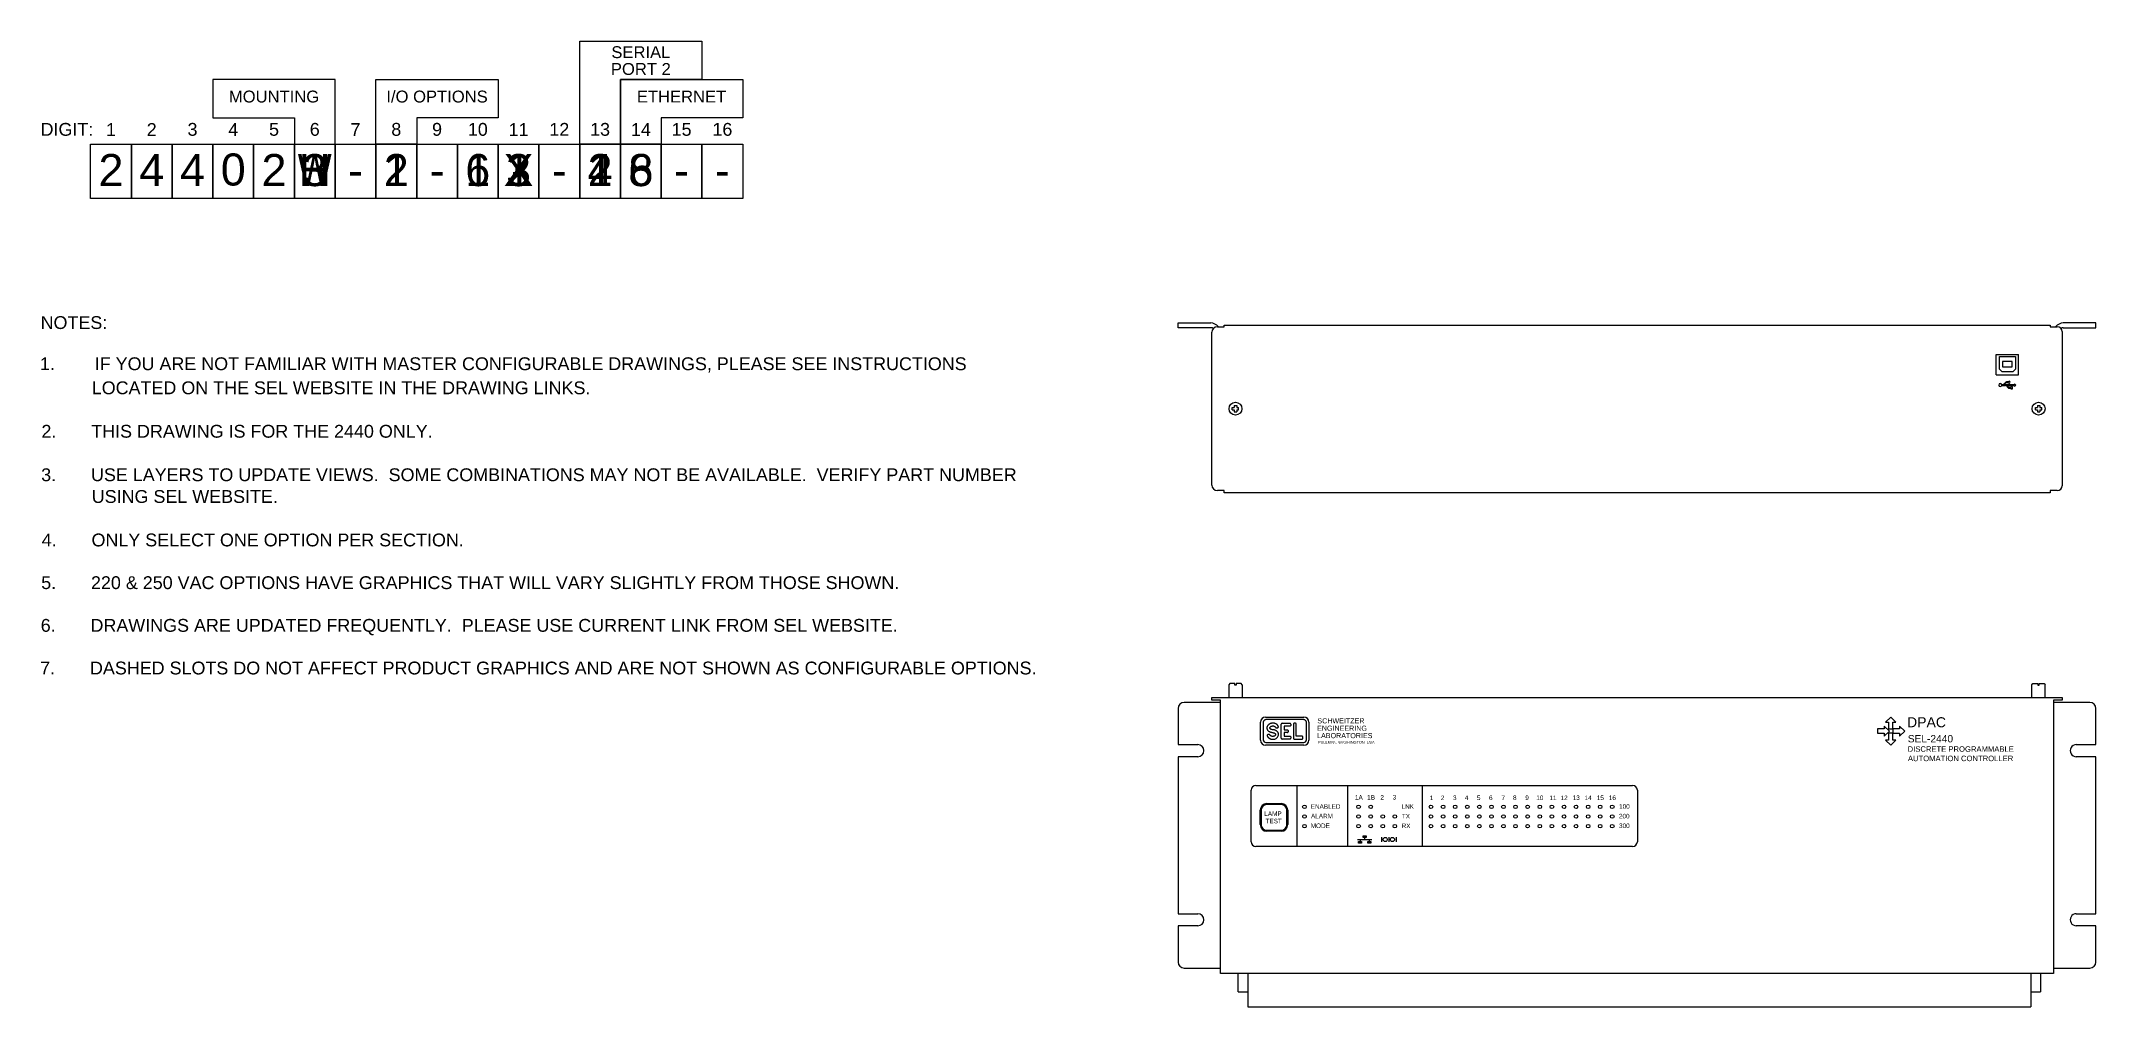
# Model space of a CAD drawing. Extents: x 2 to 47, y 1 to 34.
# Drawn here: x 2.01 to 44.55, y 14.01 to 34 of the extents above; entities that cross this region are included whole.
import ezdxf
from ezdxf.enums import TextEntityAlignment as Align

# ---------------------------------------------------------------- set-up
doc = ezdxf.new("R2010")
doc.units = 0
doc.header["$MEASUREMENT"] = 0
for name, color, linetype in [('1_00______MOUNTING_', 7, 'CONTINUOUS'), ('1_01__H__RACK_MOUNT', 7, 'CONTINUOUS'), ('1_02__W__SURFACE_MOUNT', 7, 'CONTINUOUS'), ('1_03__3__PANEL_MOUNT', 7, 'CONTINUOUS'), ('2_00______IO_OPTIONS_', 7, 'CONTINUOUS'), ('2_01__2-1-___48__DI', 7, 'CONTINUOUS'), ('2_02__1-1-___32__DI___16__', 7, 'CONTINUOUS'), ('2_03__1-6X___16__DI___32__', 7, 'CONTINUOUS'), ('2_04__1-61___16__HCI_DI___', 7, 'CONTINUOUS'), ('2_05__1-62___16__DI___16__', 7, 'CONTINUOUS'), ('2_06__2-63___32__DI___10__', 7, 'CONTINUOUS'), ('3_00______SERIAL_PORT_2_', 7, 'CONTINUOUS'), ('3_01__1__EIA_232', 7, 'CONTINUOUS'), ('3_02__2__EIA_485', 7, 'CONTINUOUS'), ('3_03__4__ST_62_5ΜM_MULTIMO', 7, 'CONTINUOUS'), ('4_00______ETHERNET_CONNECT', 7, 'CONTINUOUS'), ('4_01__6___2__10-100BASE-T', 7, 'CONTINUOUS'), ('4_02__8___2__100BASE-FX__L', 7, 'CONTINUOUS'), ('5_00______DWG_', 7, 'CONTINUOUS')]:
    doc.layers.add(name, color=color, linetype=linetype)
doc.styles.add('ARIAL', font='arial.ttf')

msp = doc.modelspace()

# ---------------------------------------------------------------- texts
at = {"layer": '1_01__H__RACK_MOUNT', "style": 'ARIAL'}
msp.add_text('H', height=0.664, dxfattribs=at).set_placement((7.677, 30.998), align=Align.CENTER)
at = {"layer": '1_02__W__SURFACE_MOUNT', "style": 'ARIAL', "width": 0.8}
msp.add_text('W', height=0.664, dxfattribs=at).set_placement((7.676, 30.998), align=Align.CENTER)
at = {"layer": '1_02__W__SURFACE_MOUNT', "style": 'ARIAL'}
for s, height, p in [('DPAC', 0.2078, (40.64, 19.795)), ('ENGINEERING', 0.10549, (28.427, 19.723)), ('LABORATORIES', 0.10549, (28.427, 19.57)), ('SCHWEITZER', 0.1055, (28.433, 19.876)), ('SEL-2440', 0.1511, (40.655, 19.483)), ('PULLMAN, WASHINGTON  USA', 0.05667, (28.447, 19.457)), ('AUTOMATION CONTROLLER', 0.11333, (40.658, 19.094)), ('DISCRETE PROGRAMMABLE', 0.11333, (40.652, 19.288)), ('1A', 0.0944, (29.211, 18.297)), ('1B', 0.0944, (29.464, 18.297)), ('2', 0.0944, (29.737, 18.297)), ('3', 0.0944, (29.991, 18.299)), ('1', 0.0944, (30.761, 18.287)), ('2', 0.0944, (30.987, 18.287)), ('3', 0.0944, (31.241, 18.289)), ('4', 0.0944, (31.485, 18.287)), ('5', 0.0944, (31.736, 18.289)), ('6', 0.0944, (31.986, 18.289)), ('7', 0.0944, (32.243, 18.287)), ('8', 0.0944, (32.483, 18.289)), ('9', 0.0944, (32.737, 18.289)), ('10', 0.0944, (32.965, 18.289)), ('11', 0.0944, (33.237, 18.287)), ('12', 0.0944, (33.467, 18.287)), ('13', 0.0944, (33.718, 18.289)), ('14', 0.0944, (33.964, 18.287)), ('15', 0.0944, (34.217, 18.289)), ('16', 0.0944, (34.467, 18.289)), ('LAMP', 0.0944, (27.334, 17.959)), ('TEST', 0.0944, (27.359, 17.807)), ('ALARM', 0.0944, (28.301, 17.909)), ('ENABLED', 0.0944, (28.295, 18.108)), ('TX', 0.0944, (30.182, 17.908)), ('LNK', 0.0944, (30.176, 18.108)), ('200', 0.0944, (34.676, 17.909)), ('100', 0.0944, (34.679, 18.109)), ('MODE', 0.0944, (28.295, 17.709)), ('RX', 0.0944, (30.176, 17.708)), ('300', 0.0944, (34.678, 17.709))]:
    msp.add_text(s, height=height, dxfattribs=at).set_placement(p)
at = {"layer": '1_03__3__PANEL_MOUNT', "style": 'ARIAL'}
msp.add_text('3', height=0.664, dxfattribs=at).set_placement((7.677, 30.998), align=Align.CENTER)
at = {"layer": '2_01__2-1-___48__DI', "style": 'ARIAL'}
for s, p in [('2', (9.364, 30.998)), ('1', (11.051, 30.998)), ('-', (11.895, 30.998))]:
    msp.add_text(s, height=0.664, dxfattribs=at).set_placement(p, align=Align.CENTER)
at = {"layer": '2_02__1-1-___32__DI___16__', "style": 'ARIAL'}
for s, p in [('1', (9.364, 30.998)), ('1', (11.051, 30.998)), ('-', (11.895, 30.998))]:
    msp.add_text(s, height=0.664, dxfattribs=at).set_placement(p, align=Align.CENTER)
at = {"layer": '2_03__1-6X___16__DI___32__', "style": 'ARIAL'}
for s, p in [('1', (9.364, 30.998)), ('6', (11.051, 30.998)), ('X', (11.895, 30.998))]:
    msp.add_text(s, height=0.664, dxfattribs=at).set_placement(p, align=Align.CENTER)
at = {"layer": '2_04__1-61___16__HCI_DI___', "style": 'ARIAL'}
for s, p in [('1', (9.364, 30.998)), ('6', (11.051, 30.998)), ('1', (11.895, 30.998))]:
    msp.add_text(s, height=0.664, dxfattribs=at).set_placement(p, align=Align.CENTER)
at = {"layer": '2_05__1-62___16__DI___16__', "style": 'ARIAL'}
for s, p in [('1', (9.364, 30.998)), ('6', (11.051, 30.998)), ('2', (11.895, 30.998))]:
    msp.add_text(s, height=0.664, dxfattribs=at).set_placement(p, align=Align.CENTER)
at = {"layer": '2_06__2-63___32__DI___10__', "style": 'ARIAL'}
for s, p in [('2', (9.364, 30.998)), ('6', (11.051, 30.998)), ('3', (11.895, 30.998))]:
    msp.add_text(s, height=0.664, dxfattribs=at).set_placement(p, align=Align.CENTER)
at = {"layer": '3_01__1__EIA_232', "style": 'ARIAL'}
msp.add_text('1', height=0.664, dxfattribs=at).set_placement((13.583, 30.998), align=Align.CENTER)
at = {"layer": '3_02__2__EIA_485', "style": 'ARIAL'}
msp.add_text('2', height=0.664, dxfattribs=at).set_placement((13.583, 30.998), align=Align.CENTER)
at = {"layer": '3_03__4__ST_62_5ΜM_MULTIMO', "style": 'ARIAL'}
msp.add_text('4', height=0.664, dxfattribs=at).set_placement((13.583, 30.998), align=Align.CENTER)
at = {"layer": '4_01__6___2__10-100BASE-T', "style": 'ARIAL'}
msp.add_text('6', height=0.664, dxfattribs=at).set_placement((14.427, 30.998), align=Align.CENTER)
at = {"layer": '4_02__8___2__100BASE-FX__L', "style": 'ARIAL'}
msp.add_text('8', height=0.664, dxfattribs=at).set_placement((14.427, 30.998), align=Align.CENTER)
at = {"layer": '5_00______DWG_', "style": 'ARIAL'}
for s, height, p in [('SERIAL', 0.2458, (14.427, 33.648)), ('PORT 2', 0.2458, (14.427, 33.3)), ('MOUNTING', 0.2458, (6.833, 32.729)), ('I/O OPTIONS', 0.24583, (10.208, 32.729)), ('ETHERNET', 0.2458, (15.27, 32.729)), ('1', 0.266, (3.458, 32.036)), ('2', 0.266, (4.301, 32.036)), ('3', 0.266, (5.145, 32.04)), ('4', 0.266, (5.989, 32.036)), ('5', 0.266, (6.833, 32.04)), ('6', 0.266, (7.676, 32.04)), ('7', 0.266, (8.52, 32.036)), ('8', 0.266, (9.364, 32.04)), ('9', 0.266, (10.208, 32.04)), ('10', 0.2655, (11.052, 32.04)), ('11', 0.2655, (11.895, 32.036)), ('12', 0.2655, (12.739, 32.04)), ('13', 0.2655, (13.583, 32.04)), ('14', 0.2655, (14.427, 32.036)), ('15', 0.2655, (15.271, 32.04)), ('16', 0.2655, (16.115, 32.04)), ('2', 0.664, (3.458, 30.998)), ('4', 0.664, (4.301, 30.998)), ('4', 0.664, (5.145, 30.998)), ('0', 0.664, (5.989, 31.01)), ('2', 0.664, (6.833, 30.998)), ('-', 0.664, (8.52, 30.998)), ('-', 0.664, (10.208, 30.998)), ('-', 0.664, (12.739, 30.998)), ('-', 0.664, (15.27, 30.998)), ('-', 0.664, (16.114, 30.998))]:
    msp.add_text(s, height=height, dxfattribs=at).set_placement(p, align=Align.CENTER)
for s, p in [('DIGIT:', (2, 32.04)), ('NOTES:', (2, 28.04)), ('1.        IF YOU ARE NOT FAMILIAR WITH MASTER CONFIGURABLE DRAWINGS, PLEASE SEE INSTRUCTIONS', (1.988, 27.188)), ('          LOCATED ON THE SEL WEBSITE IN THE DRAWING LINKS.', (2.029, 26.69)), ('2.       THIS DRAWING IS FOR THE 2440 ONLY.', (2.018, 25.79)), ('3.       USE LAYERS TO UPDATE VIEWS.  SOME COMBINATIONS MAY NOT BE AVAILABLE.  VERIFY PART NUMBER', (2.013, 24.89)), ('          USING SEL WEBSITE.', (2.029, 24.44)), ('4.       ONLY SELECT ONE OPTION PER SECTION.', (2.024, 23.54)), ('5.       220 & 250 VAC OPTIONS HAVE GRAPHICS THAT WILL VARY SLIGHTLY FROM THOSE SHOWN.', (2.013, 22.656)), ('6.       DRAWINGS ARE UPDATED FREQUENTLY.  PLEASE USE CURRENT LINK FROM SEL WEBSITE.', (2.003, 21.772)), ('7.       DASHED SLOTS DO NOT AFFECT PRODUCT GRAPHICS AND ARE NOT SHOWN AS CONFIGURABLE OPTIONS.', (1.992, 20.889))]:
    msp.add_text(s, height=0.2655, dxfattribs=at).set_placement(p)

# ---------------------------------------------------------------- linework, layer by layer
at = {"layer": '1_00______MOUNTING_'}
msp.add_lwpolyline([(3.879, 30.744), (3.036, 30.744), (3.036, 31.869), (3.879, 31.869), (3.879, 30.744)], dxfattribs=at)
at = {"layer": '1_02__W__SURFACE_MOUNT'}
for p, q in [((25.55, 28.065), (25.55, 28.165)), ((25.55, 28.165), (26.225, 28.165)), ((26.363, 28.087), (26.5, 28.087)), ((26.5, 28.087), (26.5, 28.12)), ((26.5, 28.12), (43.6, 28.12)), ((43.6, 28.12), (43.6, 28.087)), ((43.6, 28.087), (43.75, 28.087)), ((44.55, 28.165), (43.875, 28.165)), ((44.55, 28.065), (44.55, 28.165)), ((26.225, 28.065), (25.55, 28.065)), ((26.25, 24.81), (26.25, 27.973)), ((43.85, 27.987), (43.85, 24.796)), ((43.875, 28.065), (44.55, 28.065)), ((42.486, 27.511), (42.946, 27.511)), ((42.486, 27.092), (42.486, 27.511)), ((42.551, 27.211), (42.551, 27.469)), ((42.551, 27.469), (42.886, 27.469)), ((42.618, 27.364), (42.618, 27.258)), ((42.819, 27.364), (42.618, 27.364)), ((42.618, 27.258), (42.819, 27.258)), ((42.819, 27.258), (42.819, 27.364)), ((42.886, 27.469), (42.886, 27.211)), ((42.946, 27.092), (42.946, 27.511)), ((42.486, 27.092), (42.946, 27.092)), ((42.608, 27.154), (42.551, 27.211)), ((42.62, 26.886), (42.605, 26.886)), ((42.605, 26.873), (42.676, 26.873)), ((42.828, 27.154), (42.608, 27.154)), ((42.622, 26.886), (42.62, 26.886)), ((42.623, 26.886), (42.622, 26.886)), ((42.624, 26.887), (42.623, 26.886)), ((42.626, 26.887), (42.624, 26.887)), ((42.627, 26.887), (42.626, 26.887)), ((42.628, 26.888), (42.627, 26.887)), ((42.629, 26.888), (42.628, 26.888)), ((42.63, 26.889), (42.629, 26.888)), ((42.632, 26.89), (42.63, 26.889)), ((42.633, 26.891), (42.632, 26.89)), ((42.634, 26.891), (42.633, 26.891)), ((42.635, 26.892), (42.634, 26.891)), ((42.634, 26.891), (42.634, 26.891)), ((42.634, 26.891), (42.634, 26.891)), ((42.634, 26.891), (42.634, 26.891)), ((42.634, 26.891), (42.634, 26.891)), ((42.634, 26.891), (42.634, 26.891)), ((42.634, 26.891), (42.634, 26.891)), ((42.634, 26.891), (42.634, 26.891)), ((42.676, 26.934), (42.635, 26.892)), ((42.647, 26.886), (42.673, 26.912)), ((42.647, 26.886), (42.647, 26.886)), ((42.65, 26.886), (42.647, 26.886)), ((42.653, 26.886), (42.65, 26.886)), ((42.657, 26.886), (42.653, 26.886)), ((42.661, 26.886), (42.657, 26.886)), ((42.666, 26.886), (42.661, 26.886)), ((42.67, 26.886), (42.666, 26.886)), ((42.674, 26.886), (42.67, 26.886)), ((42.673, 26.912), (42.688, 26.927)), ((42.677, 26.886), (42.674, 26.886)), ((42.68, 26.886), (42.677, 26.886)), ((42.681, 26.886), (42.68, 26.886)), ((42.68, 26.886), (42.68, 26.886)), ((42.68, 26.886), (42.68, 26.886)), ((42.68, 26.886), (42.68, 26.886)), ((42.68, 26.886), (42.68, 26.886)), ((42.68, 26.886), (42.68, 26.886)), ((42.68, 26.886), (42.68, 26.886)), ((42.681, 26.886), (42.681, 26.886)), ((42.681, 26.886), (42.681, 26.886)), ((42.681, 26.886), (42.681, 26.886)), ((42.681, 26.886), (42.681, 26.886)), ((42.855, 26.886), (42.681, 26.886)), ((42.69, 26.868), (42.732, 26.825)), ((42.738, 26.945), (42.698, 26.945)), ((42.702, 26.932), (42.738, 26.932)), ((42.703, 26.873), (42.855, 26.873)), ((42.729, 26.847), (42.703, 26.873)), ((42.744, 26.832), (42.729, 26.847)), ((42.754, 26.814), (42.786, 26.814)), ((42.786, 26.827), (42.757, 26.827)), ((42.786, 26.84), (42.786, 26.827)), ((42.825, 26.84), (42.786, 26.84)), ((42.786, 26.814), (42.786, 26.801)), ((42.786, 26.801), (42.825, 26.801)), ((42.825, 26.801), (42.825, 26.84)), ((42.886, 27.211), (42.828, 27.154)), ((42.855, 26.899), (42.855, 26.886)), ((42.889, 26.88), (42.855, 26.899)), ((42.855, 26.86), (42.889, 26.88)), ((42.855, 26.873), (42.855, 26.86)), ((26.672, 26.365), (26.672, 26.415)), ((26.672, 26.415), (26.712, 26.415)), ((26.712, 26.455), (26.762, 26.455)), ((26.712, 26.455), (26.712, 26.415)), ((26.762, 26.455), (26.762, 26.415)), ((26.762, 26.415), (26.802, 26.415)), ((26.802, 26.365), (26.802, 26.415)), ((43.298, 26.365), (43.298, 26.415)), ((43.298, 26.415), (43.338, 26.415)), ((43.338, 26.455), (43.388, 26.455)), ((43.338, 26.455), (43.338, 26.415)), ((43.388, 26.455), (43.388, 26.415)), ((43.388, 26.415), (43.428, 26.415)), ((43.428, 26.365), (43.428, 26.415)), ((26.672, 26.365), (26.712, 26.365)), ((26.712, 26.365), (26.712, 26.325)), ((26.712, 26.325), (26.762, 26.325)), ((26.762, 26.365), (26.802, 26.365)), ((26.762, 26.365), (26.762, 26.325)), ((43.298, 26.365), (43.338, 26.365)), ((43.338, 26.365), (43.338, 26.325)), ((43.338, 26.325), (43.388, 26.325)), ((43.388, 26.365), (43.428, 26.365)), ((43.388, 26.365), (43.388, 26.325)), ((26.5, 24.696), (26.363, 24.696)), ((26.5, 24.65), (26.5, 24.696)), ((43.75, 24.696), (43.6, 24.696)), ((43.6, 24.696), (43.6, 24.65)), ((43.6, 24.65), (26.5, 24.65)), ((26.62, 20.699), (26.599, 20.677)), ((26.599, 20.677), (26.599, 20.409)), ((26.722, 20.699), (26.62, 20.699)), ((26.722, 20.669), (26.722, 20.699)), ((26.752, 20.669), (26.722, 20.669)), ((26.854, 20.699), (26.752, 20.699)), ((26.752, 20.699), (26.752, 20.669)), ((26.875, 20.677), (26.854, 20.699)), ((26.875, 20.677), (26.875, 20.409)), ((43.225, 20.677), (43.246, 20.699)), ((43.225, 20.409), (43.225, 20.677)), ((43.246, 20.699), (43.348, 20.699)), ((43.348, 20.699), (43.348, 20.669)), ((43.348, 20.669), (43.378, 20.669)), ((43.378, 20.669), (43.378, 20.699)), ((43.378, 20.699), (43.48, 20.699)), ((43.48, 20.699), (43.501, 20.677)), ((43.501, 20.409), (43.501, 20.677)), ((25.55, 20.185), (25.55, 19.436)), ((26.425, 20.311), (25.675, 20.311)), ((26.25, 20.356), (26.25, 20.409)), ((26.25, 20.409), (26.25, 20.409)), ((26.25, 20.409), (43.85, 20.409)), ((26.425, 20.356), (26.25, 20.356)), ((26.425, 20.355), (26.425, 20.356)), ((26.425, 14.701), (26.425, 20.355)), ((27.361, 20.006), (28.154, 20.006)), ((40.302, 20.006), (40.197, 19.901)), ((40.407, 19.901), (40.302, 20.006)), ((43.675, 20.356), (43.675, 14.701)), ((43.85, 20.356), (43.675, 20.356)), ((44.425, 20.311), (43.675, 20.311)), ((43.85, 20.409), (43.85, 20.409)), ((43.85, 20.409), (43.85, 20.356)), ((44.55, 19.436), (44.55, 20.186)), ((27.257, 19.529), (27.257, 19.902)), ((27.313, 19.9), (27.313, 19.533)), ((28.152, 19.953), (27.365, 19.953)), ((27.389, 19.795), (27.388, 19.784)), ((27.388, 19.784), (27.389, 19.773)), ((27.392, 19.805), (27.389, 19.795)), ((27.389, 19.773), (27.391, 19.761)), ((27.391, 19.761), (27.392, 19.758)), ((27.395, 19.814), (27.392, 19.805)), ((27.392, 19.758), (27.393, 19.755)), ((27.393, 19.755), (27.394, 19.75)), ((27.394, 19.63), (27.393, 19.627)), ((27.393, 19.627), (27.393, 19.625)), ((27.393, 19.625), (27.394, 19.623)), ((27.394, 19.75), (27.396, 19.746)), ((27.395, 19.635), (27.394, 19.632)), ((27.394, 19.632), (27.394, 19.63)), ((27.394, 19.623), (27.394, 19.621)), ((27.394, 19.621), (27.394, 19.619)), ((27.394, 19.619), (27.395, 19.617)), ((27.399, 19.823), (27.395, 19.814)), ((27.397, 19.637), (27.395, 19.635)), ((27.395, 19.617), (27.395, 19.615)), ((27.395, 19.615), (27.396, 19.612)), ((27.396, 19.746), (27.399, 19.741)), ((27.396, 19.612), (27.397, 19.61)), ((27.399, 19.639), (27.397, 19.637)), ((27.397, 19.61), (27.398, 19.608)), ((27.398, 19.608), (27.399, 19.606)), ((27.404, 19.83), (27.399, 19.823)), ((27.399, 19.741), (27.402, 19.735)), ((27.402, 19.641), (27.399, 19.639)), ((27.399, 19.606), (27.4, 19.604)), ((27.4, 19.604), (27.401, 19.602)), ((27.401, 19.602), (27.403, 19.6)), ((27.402, 19.735), (27.406, 19.73)), ((27.406, 19.643), (27.402, 19.641)), ((27.403, 19.6), (27.404, 19.598)), ((27.409, 19.836), (27.404, 19.83)), ((27.404, 19.598), (27.406, 19.596)), ((27.406, 19.73), (27.411, 19.724)), ((27.408, 19.643), (27.406, 19.643)), ((27.406, 19.596), (27.409, 19.592)), ((27.41, 19.644), (27.408, 19.643)), ((27.413, 19.842), (27.409, 19.836)), ((27.409, 19.592), (27.412, 19.588)), ((27.413, 19.644), (27.41, 19.644)), ((27.411, 19.724), (27.417, 19.719)), ((27.412, 19.588), (27.417, 19.583)), ((27.418, 19.846), (27.413, 19.842)), ((27.417, 19.645), (27.413, 19.644)), ((27.417, 19.719), (27.424, 19.713)), ((27.421, 19.645), (27.417, 19.645)), ((27.417, 19.583), (27.422, 19.578)), ((27.421, 19.85), (27.418, 19.846)), ((27.427, 19.855), (27.421, 19.85)), ((27.425, 19.646), (27.421, 19.645)), ((27.422, 19.578), (27.428, 19.574)), ((27.424, 19.713), (27.433, 19.709)), ((27.429, 19.646), (27.425, 19.646)), ((27.434, 19.859), (27.427, 19.855)), ((27.428, 19.574), (27.434, 19.569)), ((27.433, 19.645), (27.429, 19.646)), ((27.433, 19.709), (27.44, 19.705)), ((27.438, 19.645), (27.433, 19.645)), ((27.441, 19.863), (27.434, 19.859)), ((27.434, 19.569), (27.441, 19.564)), ((27.442, 19.643), (27.438, 19.645)), ((27.44, 19.705), (27.448, 19.702)), ((27.448, 19.866), (27.441, 19.863)), ((27.445, 19.642), (27.442, 19.643)), ((27.447, 19.641), (27.445, 19.642)), ((27.448, 19.64), (27.447, 19.641)), ((27.455, 19.87), (27.448, 19.866)), ((27.448, 19.783), (27.449, 19.785)), ((27.449, 19.781), (27.448, 19.783)), ((27.448, 19.702), (27.456, 19.699)), ((27.449, 19.638), (27.448, 19.64)), ((27.449, 19.789), (27.45, 19.791)), ((27.449, 19.787), (27.449, 19.789)), ((27.449, 19.785), (27.449, 19.787)), ((27.449, 19.779), (27.449, 19.781)), ((27.45, 19.776), (27.449, 19.779)), ((27.45, 19.637), (27.449, 19.638)), ((27.45, 19.791), (27.451, 19.793)), ((27.452, 19.771), (27.45, 19.776)), ((27.451, 19.636), (27.45, 19.637)), ((27.451, 19.793), (27.452, 19.795)), ((27.452, 19.634), (27.451, 19.636)), ((27.452, 19.795), (27.453, 19.797)), ((27.455, 19.767), (27.452, 19.771)), ((27.453, 19.633), (27.452, 19.634)), ((27.453, 19.797), (27.454, 19.8)), ((27.454, 19.631), (27.453, 19.633)), ((27.454, 19.8), (27.461, 19.806)), ((27.455, 19.629), (27.454, 19.631)), ((27.462, 19.872), (27.455, 19.87)), ((27.458, 19.762), (27.455, 19.767)), ((27.457, 19.627), (27.455, 19.629)), ((27.456, 19.699), (27.464, 19.696)), ((27.458, 19.625), (27.457, 19.627)), ((27.462, 19.759), (27.458, 19.762)), ((27.466, 19.619), (27.458, 19.625)), ((27.461, 19.806), (27.468, 19.811)), ((27.468, 19.875), (27.462, 19.872)), ((27.467, 19.756), (27.462, 19.759)), ((27.464, 19.696), (27.472, 19.694)), ((27.474, 19.614), (27.466, 19.619)), ((27.472, 19.753), (27.467, 19.756)), ((27.475, 19.876), (27.468, 19.875)), ((27.468, 19.811), (27.475, 19.815)), ((27.479, 19.75), (27.472, 19.753)), ((27.472, 19.694), (27.48, 19.692)), ((27.483, 19.61), (27.474, 19.614)), ((27.481, 19.878), (27.475, 19.876)), ((27.475, 19.815), (27.483, 19.818)), ((27.486, 19.748), (27.479, 19.75)), ((27.48, 19.692), (27.487, 19.69)), ((27.486, 19.879), (27.481, 19.878)), ((27.483, 19.818), (27.491, 19.82)), ((27.492, 19.608), (27.483, 19.61)), ((27.49, 19.879), (27.486, 19.879)), ((27.493, 19.746), (27.486, 19.748)), ((27.487, 19.69), (27.493, 19.688)), ((27.496, 19.88), (27.49, 19.879)), ((27.491, 19.82), (27.498, 19.821)), ((27.5, 19.607), (27.492, 19.608)), ((27.501, 19.745), (27.493, 19.746)), ((27.493, 19.688), (27.498, 19.687)), ((27.502, 19.88), (27.496, 19.88)), ((27.498, 19.821), (27.505, 19.822)), ((27.498, 19.687), (27.502, 19.686)), ((27.509, 19.607), (27.5, 19.607)), ((27.51, 19.744), (27.501, 19.745)), ((27.51, 19.88), (27.502, 19.88)), ((27.502, 19.686), (27.504, 19.686)), ((27.504, 19.686), (27.507, 19.685)), ((27.505, 19.822), (27.512, 19.822)), ((27.507, 19.685), (27.51, 19.684)), ((27.517, 19.607), (27.509, 19.607)), ((27.518, 19.88), (27.51, 19.88)), ((27.52, 19.743), (27.51, 19.744)), ((27.51, 19.684), (27.514, 19.683)), ((27.512, 19.822), (27.518, 19.822)), ((27.514, 19.683), (27.519, 19.682)), ((27.524, 19.608), (27.517, 19.607)), ((27.526, 19.879), (27.518, 19.88)), ((27.518, 19.822), (27.523, 19.822)), ((27.519, 19.682), (27.524, 19.682)), ((27.531, 19.741), (27.52, 19.743)), ((27.523, 19.822), (27.527, 19.822)), ((27.524, 19.682), (27.528, 19.68)), ((27.531, 19.609), (27.524, 19.608)), ((27.535, 19.878), (27.526, 19.879)), ((27.527, 19.822), (27.53, 19.821)), ((27.528, 19.68), (27.533, 19.679)), ((27.53, 19.821), (27.533, 19.82)), ((27.542, 19.739), (27.531, 19.741)), ((27.536, 19.611), (27.531, 19.609)), ((27.533, 19.82), (27.536, 19.819)), ((27.533, 19.679), (27.538, 19.677)), ((27.544, 19.877), (27.535, 19.878)), ((27.536, 19.819), (27.54, 19.817)), ((27.541, 19.612), (27.536, 19.611)), ((27.538, 19.677), (27.543, 19.676)), ((27.54, 19.817), (27.543, 19.816)), ((27.545, 19.614), (27.541, 19.612)), ((27.552, 19.736), (27.542, 19.739)), ((27.543, 19.816), (27.545, 19.815)), ((27.543, 19.676), (27.548, 19.673)), ((27.553, 19.875), (27.544, 19.877)), ((27.545, 19.815), (27.548, 19.813)), ((27.549, 19.617), (27.545, 19.614)), ((27.548, 19.813), (27.551, 19.812)), ((27.548, 19.673), (27.552, 19.671)), ((27.553, 19.619), (27.549, 19.617)), ((27.551, 19.812), (27.553, 19.81)), ((27.561, 19.732), (27.552, 19.736)), ((27.552, 19.671), (27.555, 19.668)), ((27.562, 19.872), (27.553, 19.875)), ((27.553, 19.81), (27.555, 19.808)), ((27.556, 19.622), (27.553, 19.619)), ((27.555, 19.808), (27.557, 19.807)), ((27.555, 19.668), (27.558, 19.666)), ((27.559, 19.625), (27.556, 19.622)), ((27.557, 19.807), (27.558, 19.805)), ((27.558, 19.805), (27.56, 19.803)), ((27.558, 19.666), (27.561, 19.663)), ((27.562, 19.628), (27.559, 19.625)), ((27.56, 19.803), (27.562, 19.801)), ((27.571, 19.729), (27.561, 19.732)), ((27.561, 19.663), (27.563, 19.661)), ((27.57, 19.869), (27.562, 19.872)), ((27.562, 19.801), (27.564, 19.798)), ((27.564, 19.631), (27.562, 19.628)), ((27.563, 19.661), (27.564, 19.658)), ((27.564, 19.798), (27.566, 19.795)), ((27.564, 19.658), (27.566, 19.656)), ((27.566, 19.634), (27.564, 19.631)), ((27.566, 19.795), (27.568, 19.793)), ((27.566, 19.656), (27.567, 19.653)), ((27.567, 19.636), (27.566, 19.634)), ((27.567, 19.653), (27.567, 19.65)), ((27.567, 19.65), (27.568, 19.647)), ((27.568, 19.639), (27.567, 19.636)), ((27.568, 19.793), (27.57, 19.79)), ((27.568, 19.647), (27.568, 19.644)), ((27.568, 19.644), (27.568, 19.641)), ((27.568, 19.641), (27.568, 19.639)), ((27.578, 19.864), (27.57, 19.869)), ((27.57, 19.79), (27.572, 19.788)), ((27.58, 19.724), (27.571, 19.729)), ((27.572, 19.788), (27.574, 19.786)), ((27.574, 19.786), (27.575, 19.785)), ((27.575, 19.785), (27.576, 19.784)), ((27.576, 19.784), (27.578, 19.783)), ((27.581, 19.862), (27.578, 19.864)), ((27.578, 19.783), (27.58, 19.783)), ((27.58, 19.783), (27.581, 19.782)), ((27.588, 19.719), (27.58, 19.724)), ((27.584, 19.861), (27.581, 19.862)), ((27.581, 19.782), (27.583, 19.782)), ((27.581, 19.566), (27.594, 19.576)), ((27.583, 19.782), (27.585, 19.782)), ((27.586, 19.859), (27.584, 19.861)), ((27.585, 19.782), (27.586, 19.782)), ((27.588, 19.857), (27.586, 19.859)), ((27.586, 19.782), (27.588, 19.782)), ((27.59, 19.856), (27.588, 19.857)), ((27.588, 19.782), (27.591, 19.782)), ((27.596, 19.713), (27.588, 19.719)), ((27.592, 19.854), (27.59, 19.856)), ((27.591, 19.782), (27.593, 19.782)), ((27.595, 19.853), (27.592, 19.854)), ((27.593, 19.782), (27.595, 19.782)), ((27.594, 19.576), (27.605, 19.588)), ((27.597, 19.851), (27.595, 19.853)), ((27.595, 19.782), (27.598, 19.782)), ((27.603, 19.706), (27.596, 19.713)), ((27.599, 19.848), (27.597, 19.851)), ((27.598, 19.782), (27.601, 19.783)), ((27.601, 19.846), (27.599, 19.848)), ((27.604, 19.843), (27.601, 19.846)), ((27.601, 19.783), (27.603, 19.783)), ((27.603, 19.783), (27.606, 19.783)), ((27.61, 19.699), (27.603, 19.706)), ((27.606, 19.84), (27.604, 19.843)), ((27.605, 19.588), (27.615, 19.601)), ((27.609, 19.837), (27.606, 19.84)), ((27.606, 19.783), (27.608, 19.783)), ((27.608, 19.783), (27.61, 19.784)), ((27.611, 19.834), (27.609, 19.837)), ((27.61, 19.784), (27.612, 19.785)), ((27.614, 19.693), (27.61, 19.699)), ((27.614, 19.831), (27.611, 19.834)), ((27.612, 19.785), (27.614, 19.785)), ((27.616, 19.827), (27.614, 19.831)), ((27.614, 19.785), (27.616, 19.786)), ((27.618, 19.686), (27.614, 19.693)), ((27.615, 19.601), (27.622, 19.616)), ((27.618, 19.823), (27.616, 19.827)), ((27.616, 19.786), (27.617, 19.787)), ((27.617, 19.787), (27.619, 19.789)), ((27.62, 19.819), (27.618, 19.823)), ((27.621, 19.68), (27.618, 19.686)), ((27.619, 19.789), (27.62, 19.79)), ((27.622, 19.815), (27.62, 19.819)), ((27.62, 19.79), (27.621, 19.791)), ((27.621, 19.791), (27.622, 19.792)), ((27.623, 19.673), (27.621, 19.68)), ((27.624, 19.81), (27.622, 19.815)), ((27.622, 19.793), (27.623, 19.794)), ((27.622, 19.792), (27.622, 19.793)), ((27.622, 19.616), (27.626, 19.632)), ((27.623, 19.795), (27.624, 19.796)), ((27.623, 19.794), (27.623, 19.795)), ((27.625, 19.666), (27.623, 19.673)), ((27.625, 19.806), (27.624, 19.81)), ((27.624, 19.797), (27.625, 19.798)), ((27.624, 19.796), (27.624, 19.797)), ((27.624, 19.796), (27.624, 19.796)), ((27.625, 19.8), (27.625, 19.806)), ((27.625, 19.799), (27.625, 19.8)), ((27.625, 19.798), (27.625, 19.799)), ((27.626, 19.659), (27.625, 19.666)), ((27.627, 19.653), (27.626, 19.659)), ((27.626, 19.632), (27.627, 19.636)), ((27.627, 19.647), (27.627, 19.653)), ((27.627, 19.641), (27.627, 19.647)), ((27.627, 19.636), (27.627, 19.641)), ((27.685, 19.568), (27.685, 19.862)), ((27.701, 19.877), (27.867, 19.877)), ((27.867, 19.819), (27.742, 19.819)), ((27.742, 19.819), (27.742, 19.743)), ((27.742, 19.743), (27.811, 19.743)), ((27.811, 19.685), (27.742, 19.685)), ((27.742, 19.685), (27.742, 19.61)), ((27.742, 19.61), (27.867, 19.61)), ((27.827, 19.727), (27.827, 19.7)), ((27.883, 19.862), (27.883, 19.835)), ((27.883, 19.595), (27.883, 19.568)), ((27.935, 19.862), (27.935, 19.568)), ((27.98, 19.877), (27.951, 19.877)), ((27.995, 19.61), (27.995, 19.862)), ((28.118, 19.61), (27.995, 19.61)), ((28.133, 19.568), (28.133, 19.595)), ((28.205, 19.533), (28.205, 19.9)), ((28.257, 19.902), (28.257, 19.529)), ((40.169, 19.76), (40.028, 19.76)), ((40.028, 19.76), (40.028, 19.672)), ((40.028, 19.672), (40.169, 19.672)), ((40.274, 19.716), (40.169, 19.821)), ((40.169, 19.821), (40.169, 19.76)), ((40.169, 19.611), (40.274, 19.716)), ((40.169, 19.672), (40.169, 19.611)), ((40.197, 19.901), (40.258, 19.901)), ((40.258, 19.901), (40.258, 19.76)), ((40.258, 19.76), (40.346, 19.76)), ((40.346, 19.671), (40.258, 19.671)), ((40.258, 19.671), (40.258, 19.53)), ((40.346, 19.76), (40.346, 19.901)), ((40.346, 19.901), (40.407, 19.901)), ((40.487, 19.76), (40.346, 19.76)), ((40.346, 19.76), (40.346, 19.672)), ((40.346, 19.672), (40.487, 19.672)), ((40.346, 19.53), (40.346, 19.671)), ((40.592, 19.716), (40.487, 19.821)), ((40.487, 19.821), (40.487, 19.76)), ((40.487, 19.611), (40.592, 19.716)), ((40.487, 19.672), (40.487, 19.611)), ((25.55, 19.436), (25.55, 19.436)), ((25.55, 19.436), (25.957, 19.436)), ((25.551, 19.186), (25.55, 19.186)), ((25.55, 19.186), (25.55, 15.936)), ((25.957, 19.186), (25.551, 19.186)), ((28.154, 19.425), (27.361, 19.425)), ((27.365, 19.48), (28.152, 19.48)), ((27.441, 19.564), (27.448, 19.56)), ((27.448, 19.56), (27.455, 19.557)), ((27.455, 19.557), (27.462, 19.554)), ((27.462, 19.554), (27.468, 19.552)), ((27.468, 19.552), (27.49, 19.548)), ((27.49, 19.548), (27.511, 19.547)), ((27.511, 19.547), (27.531, 19.549)), ((27.531, 19.549), (27.549, 19.552)), ((27.549, 19.552), (27.566, 19.558)), ((27.566, 19.558), (27.581, 19.566)), ((27.867, 19.552), (27.701, 19.552)), ((27.951, 19.552), (28.118, 19.552)), ((40.258, 19.53), (40.197, 19.53)), ((40.197, 19.53), (40.302, 19.425)), ((40.302, 19.425), (40.407, 19.53)), ((40.407, 19.53), (40.346, 19.53)), ((44.143, 19.436), (44.549, 19.436)), ((44.549, 19.186), (44.143, 19.186)), ((44.549, 19.436), (44.55, 19.436)), ((44.55, 19.186), (44.549, 19.186)), ((44.55, 15.936), (44.55, 19.186)), ((27.061, 17.425), (27.061, 18.493)), ((27.161, 18.593), (34.957, 18.593)), ((28.009, 18.593), (28.009, 17.325)), ((29.057, 18.593), (29.057, 17.325)), ((30.602, 18.593), (30.602, 17.325)), ((35.057, 18.493), (35.057, 17.425)), ((27.25, 17.78), (27.25, 18.078)), ((27.27, 18.079), (27.27, 17.778)), ((27.685, 18.194), (27.385, 18.194)), ((27.386, 18.214), (27.684, 18.214)), ((27.8, 17.778), (27.8, 18.079)), ((27.82, 18.078), (27.82, 17.78)), ((27.385, 17.664), (27.685, 17.664)), ((27.684, 17.644), (27.386, 17.644)), ((29.262, 17.472), (29.562, 17.472)), ((29.315, 17.472), (29.315, 17.433)), ((29.379, 17.513), (29.379, 17.551)), ((29.379, 17.551), (29.443, 17.551)), ((29.443, 17.513), (29.379, 17.513)), ((29.411, 17.511), (29.411, 17.472)), ((29.443, 17.551), (29.443, 17.513)), ((29.507, 17.472), (29.507, 17.433)), ((29.762, 17.519), (29.762, 17.424)), ((29.912, 17.519), (29.912, 17.424)), ((30.062, 17.519), (30.062, 17.424)), ((34.957, 17.325), (27.161, 17.325)), ((29.284, 17.393), (29.284, 17.431)), ((29.284, 17.431), (29.347, 17.431)), ((29.347, 17.393), (29.284, 17.393)), ((29.347, 17.431), (29.347, 17.393)), ((29.475, 17.393), (29.475, 17.431)), ((29.475, 17.431), (29.538, 17.431)), ((29.538, 17.393), (29.475, 17.393)), ((29.538, 17.431), (29.538, 17.393)), ((25.55, 15.936), (25.551, 15.936)), ((25.551, 15.936), (25.957, 15.936)), ((44.143, 15.936), (44.549, 15.936)), ((44.549, 15.936), (44.55, 15.936)), ((25.957, 15.686), (25.55, 15.686)), ((25.55, 15.686), (25.55, 15.685)), ((25.55, 15.685), (25.55, 14.936)), ((44.549, 15.686), (44.143, 15.686)), ((44.55, 15.685), (44.549, 15.686)), ((44.55, 14.936), (44.55, 15.685)), ((25.675, 14.811), (26.425, 14.811)), ((43.675, 14.701), (26.425, 14.701)), ((26.425, 14.701), (26.425, 14.701)), ((26.795, 14.319), (26.795, 14.7)), ((26.995, 14.7), (26.995, 14.007)), ((43.203, 14.701), (43.203, 14.007)), ((43.403, 14.701), (43.403, 14.319)), ((43.675, 14.811), (44.425, 14.811)), ((43.675, 14.701), (43.675, 14.701)), ((26.795, 14.319), (26.995, 14.319)), ((43.203, 14.319), (43.403, 14.319)), ((26.995, 14.007), (43.203, 14.007))]:
    msp.add_line(p, q, dxfattribs=at)
for centre, radius in [((26.737, 26.39), 0.133), ((43.363, 26.39), 0.133), ((28.165, 18.148), 0.037), ((28.165, 17.948), 0.0369), ((29.285, 18.148), 0.0369), ((29.285, 17.948), 0.0369), ((29.536, 18.148), 0.0369), ((29.536, 17.948), 0.0369), ((29.786, 17.948), 0.0369), ((30.036, 17.948), 0.0369), ((30.784, 18.148), 0.0369), ((30.784, 17.948), 0.0369), ((31.035, 18.148), 0.0369), ((31.035, 17.948), 0.0369), ((31.286, 18.148), 0.0369), ((31.286, 17.948), 0.0369), ((31.537, 18.148), 0.0369), ((31.537, 17.948), 0.0369), ((31.786, 18.148), 0.0369), ((31.786, 17.948), 0.0369), ((32.037, 18.148), 0.0369), ((32.037, 17.948), 0.0369), ((32.284, 18.148), 0.0369), ((32.284, 17.948), 0.0369), ((32.535, 18.148), 0.0369), ((32.535, 17.948), 0.0369), ((32.786, 18.148), 0.0369), ((32.786, 17.948), 0.0369), ((33.037, 18.148), 0.0369), ((33.037, 17.948), 0.0369), ((33.288, 18.148), 0.0369), ((33.288, 17.948), 0.0369), ((33.539, 18.148), 0.0369), ((33.539, 17.948), 0.0369), ((33.788, 18.148), 0.0369), ((33.788, 17.948), 0.0369), ((34.039, 18.148), 0.0369), ((34.039, 17.948), 0.0369), ((34.286, 18.148), 0.0369), ((34.286, 17.948), 0.0369), ((34.537, 18.148), 0.0369), ((34.537, 17.948), 0.0369), ((28.165, 17.748), 0.0369), ((29.285, 17.748), 0.0369), ((29.536, 17.748), 0.0369), ((29.786, 17.748), 0.0369), ((29.837, 17.472), 0.0437), ((29.987, 17.472), 0.0437), ((30.036, 17.748), 0.0369), ((30.784, 17.748), 0.0369), ((31.035, 17.748), 0.0369), ((31.286, 17.748), 0.0369), ((31.537, 17.748), 0.0369), ((31.786, 17.748), 0.0369), ((32.037, 17.748), 0.0369), ((32.284, 17.748), 0.0369), ((32.535, 17.748), 0.0369), ((32.786, 17.748), 0.0369), ((33.037, 17.748), 0.0369), ((33.288, 17.748), 0.0369), ((33.539, 17.748), 0.0369), ((33.788, 17.748), 0.0369), ((34.039, 17.748), 0.0369), ((34.286, 17.748), 0.0369), ((34.537, 17.748), 0.0369)]:
    msp.add_circle(centre, radius, dxfattribs=at)
for centre, radius, start, end in [((26.22, 27.956), 0.209, 38.7824, 88.8037), ((26.363, 27.973), 0.114, 90, 180), ((43.879, 27.956), 0.209, 91.1963, 141.2176), ((43.75, 27.987), 0.1, 0, 90), ((26.225, 27.968), 0.0968, 56.6172, 90.3824), ((43.874, 27.968), 0.0968, 89.6176, 119.9902), ((42.572, 26.88), 0.0329, 11.512, 348.5844), ((42.7, 26.915), 0.0304, 94.1247, 141.8343), ((42.676, 26.852), 0.0215, 49.6521, 88.8312), ((42.702, 26.911), 0.0211, 90.6688, 130.5695), ((42.756, 26.844), 0.0304, 218.2203, 265.8801), ((42.756, 26.939), 0.0198, 199.0751, 160.5831), ((42.758, 26.848), 0.0213, 229.8913, 269.1993), ((26.363, 24.81), 0.114, 180, 270), ((43.75, 24.796), 0.1, 270, 0), ((25.675, 20.185), 0.125, 90, 180), ((27.361, 19.902), 0.104, 90, 180), ((28.154, 19.902), 0.104, 0, 90), ((44.425, 20.186), 0.125, 0, 90), ((27.365, 19.9), 0.0527, 90, 180), ((27.701, 19.862), 0.0157, 90, 180), ((27.701, 19.568), 0.0157, 180, 270), ((27.811, 19.727), 0.0157, 0, 90), ((27.811, 19.7), 0.0157, 270, 0), ((27.867, 19.862), 0.0157, 0, 90), ((27.867, 19.835), 0.0157, 270, 360), ((27.867, 19.595), 0.0157, 0, 90), ((27.867, 19.568), 0.0157, 270, 0), ((27.951, 19.862), 0.0157, 90, 180), ((27.951, 19.568), 0.0157, 180, 270), ((27.98, 19.862), 0.0157, 0, 90), ((28.118, 19.595), 0.0157, 0, 90), ((28.118, 19.568), 0.0157, 270, 0), ((28.152, 19.9), 0.0527, 0, 90), ((25.957, 19.311), 0.125, 270, 90), ((27.361, 19.529), 0.104, 180, 270), ((27.365, 19.533), 0.0527, 180, 270), ((28.152, 19.533), 0.0527, 270, 0), ((28.154, 19.529), 0.104, 270, 0), ((44.143, 19.311), 0.125, 89.9907, 270.0093), ((27.161, 18.493), 0.1, 90, 180), ((34.957, 18.493), 0.1, 0, 90), ((27.386, 18.078), 0.136, 90, 180), ((27.385, 18.079), 0.115, 90, 180), ((27.684, 18.078), 0.136, 0, 90), ((27.685, 18.079), 0.115, 0, 90), ((27.386, 17.78), 0.136, 180, 270), ((27.385, 17.778), 0.115, 180, 270), ((27.684, 17.78), 0.136, 270, 0), ((27.685, 17.778), 0.115, 270, 0), ((27.161, 17.425), 0.1, 180, 270), ((34.957, 17.425), 0.1, 270, 0), ((25.957, 15.811), 0.125, 270, 90), ((44.143, 15.811), 0.125, 89.9907, 270.0093), ((25.675, 14.936), 0.125, 180, 270), ((44.425, 14.936), 0.125, 270, 0)]:
    msp.add_arc(centre, radius, start, end, dxfattribs=at)
at = {"layer": '2_00______IO_OPTIONS_'}
msp.add_lwpolyline([(3.879, 30.744), (3.036, 30.744), (3.036, 31.869), (3.879, 31.869), (3.879, 30.744)], dxfattribs=at)
at = {"layer": '3_00______SERIAL_PORT_2_'}
msp.add_lwpolyline([(3.879, 30.744), (3.036, 30.744), (3.036, 31.869), (3.879, 31.869), (3.879, 30.744)], dxfattribs=at)
at = {"layer": '4_00______ETHERNET_CONNECT'}
msp.add_lwpolyline([(3.879, 30.744), (3.036, 30.744), (3.036, 31.869), (3.879, 31.869), (3.879, 30.744)], dxfattribs=at)
at = {"layer": '5_00______DWG_'}
for points in [[(13.161, 31.869), (13.161, 34), (15.692, 34), (15.692, 33.207), (14.005, 33.207), (14.005, 31.869)], [(8.098, 31.869), (8.098, 33.207), (5.567, 33.207), (5.567, 32.413), (7.255, 32.413), (7.254, 31.869)], [(8.942, 31.869), (8.942, 33.207), (11.473, 33.207), (11.473, 32.413), (9.786, 32.413), (9.786, 31.869)], [(14.005, 31.869), (14.005, 33.207), (16.536, 33.207), (16.536, 32.413), (14.848, 32.413), (14.849, 31.869)]]:
    msp.add_lwpolyline(points, close=True, dxfattribs=at)
for points in [[(3.879, 30.744), (3.036, 30.744), (3.036, 31.869), (3.879, 31.869), (3.879, 30.744)], [(4.723, 30.744), (3.879, 30.744), (3.879, 31.869), (4.723, 31.869), (4.723, 30.744)], [(5.567, 30.744), (4.723, 30.744), (4.723, 31.869), (5.567, 31.869), (5.567, 30.744)], [(6.411, 30.744), (5.567, 30.744), (5.567, 31.869), (6.411, 31.869), (6.411, 30.744)], [(7.254, 30.744), (6.411, 30.744), (6.411, 31.869), (7.254, 31.869), (7.254, 30.744)], [(8.098, 30.744), (7.254, 30.744), (7.254, 31.869), (8.098, 31.869), (8.098, 30.744)], [(8.942, 30.744), (8.098, 30.744), (8.098, 31.869), (8.942, 31.869), (8.942, 30.744)], [(9.786, 30.744), (8.942, 30.744), (8.942, 31.869), (9.786, 31.869), (9.786, 30.744)], [(10.629, 30.744), (9.786, 30.744), (9.786, 31.869), (10.629, 31.869), (10.629, 30.744)], [(11.473, 30.744), (10.629, 30.744), (10.629, 31.869), (11.473, 31.869), (11.473, 30.744)], [(12.317, 30.744), (11.473, 30.744), (11.473, 31.869), (12.317, 31.869), (12.317, 30.744)], [(13.161, 30.744), (12.317, 30.744), (12.317, 31.869), (13.161, 31.869), (13.161, 30.744)], [(14.005, 30.744), (13.161, 30.744), (13.161, 31.869), (14.005, 31.869), (14.005, 30.744)], [(14.849, 30.744), (14.005, 30.744), (14.005, 31.869), (14.849, 31.869), (14.849, 30.744)], [(15.692, 30.744), (14.849, 30.744), (14.849, 31.869), (15.692, 31.869), (15.692, 30.744)], [(16.536, 30.744), (15.692, 30.744), (15.692, 31.869), (16.536, 31.869), (16.536, 30.744)]]:
    msp.add_lwpolyline(points, dxfattribs=at)

msp.set_redraw_order([(e.dxf.handle, doc.entitydb.next_handle()) for e in msp.query("TEXT MTEXT ATTDEF DIMENSION ARC_DIMENSION")])  # texts and dimensions are drawn at this point

doc.saveas('drawing.dxf')
